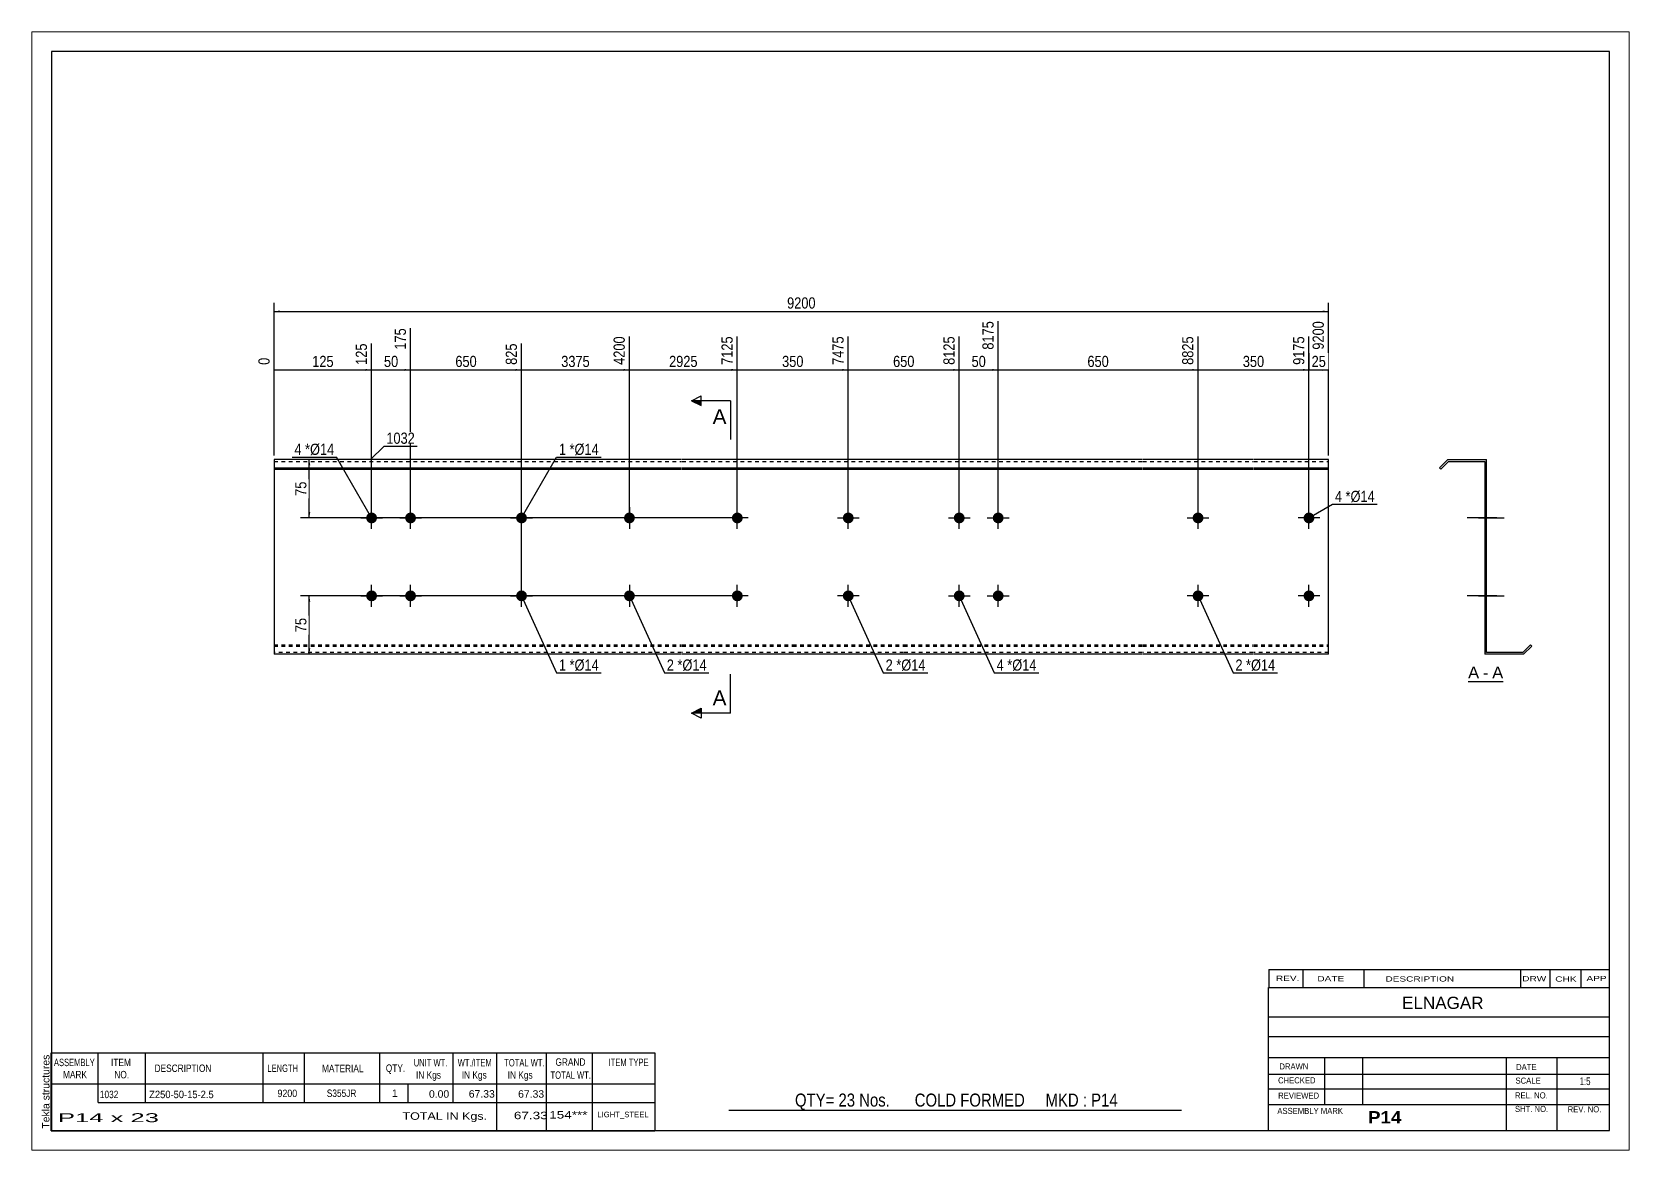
# Paper-space layout 'Layout1' of a CAD drawing. Header units: millimetres. Extents: x 0 to 410, y 0 to 287.
# The model-space entities are those that its viewports show. They can reach past a viewport. Long polylines and large blocks are cut down to what shows.
import ezdxf

# ---------------------------------------------------------------- set-up
doc = ezdxf.new("R2010")
doc.units = ezdxf.units.MM
doc.linetypes.add('DXK_LINE_DOT1', pattern=[1.8814, 0.9407, -0.9407])
doc.layers.add('Viewport layer', color=7, linetype='Continuous', plot=False)
doc.styles.add('Arial', font='ARIAL.TTF', dxfattribs={"height": 0.2})
doc.styles.add('Arial Bold', font='ARIALBD.TTF', dxfattribs={"height": 0.2})
doc.styles.add('Arial Narrow', font='ARIALN.TTF', dxfattribs={"height": 0.2})

# ---------------------------------------------------------------- blocks, each defined once
blk = doc.blocks.new('Unknown-629276270-1647')
at = {"color": 5, "linetype": 'Continuous'}
for p, q in [((342.8, 129.75), (-57.2, 129.75)), ((-57.2, 129.75), (-57.2, -147.25)), ((342.8, -147.25), (342.8, 129.75)), ((-57.2, -147.25), (342.8, -147.25))]:
    blk.add_line(p, q, dxfattribs=at)
at = {"color": 174, "linetype": 'Continuous', "style": 'Arial'}
blk.add_text('Tekla structures', height=1.9102, rotation=90, dxfattribs=at).set_placement((-57.7, -146.75))
blk = doc.blocks.new('Unknown-629276270-12 - 1221')
at = {"color": 7, "linetype": 'Continuous'}
blk.add_line((306.47, -31.95), (315.5, -31.95), dxfattribs=at)
at = {"color": 0, "linetype": 'Continuous'}
blk.add_wipeout([(309.31, -31.2), (309.31, -28), (306.47, -28), (306.47, -31.2)], dxfattribs=at)
blk.add_wipeout([(311.7, -31.2), (311.7, -28), (310.27, -28), (310.27, -31.2)], dxfattribs=at)
at = {"color": 96, "linetype": 'Continuous', "style": 'Arial'}
blk.add_text('A', height=3.06, dxfattribs=at).set_placement((306.47, -31.2))
at = {"color": 0, "linetype": 'Continuous'}
blk.add_wipeout([(315.5, -31.2), (315.5, -28), (312.66, -28), (312.66, -31.2)], dxfattribs=at)
at = {"color": 96, "linetype": 'Continuous', "style": 'Arial'}
for s, p in [('A', (312.66, -31.2)), ('-', (310.27, -31.2))]:
    blk.add_text(s, height=3.06, dxfattribs=at).set_placement(p)
blk = doc.blocks.new('Bolt-629276270-1207 - 1201')
at = {"linetype": 'Continuous'}
for points in [[(117.48, 10, -1), (120.28, 10, -1)], [(264.23, 10, -1), (267.03, 10, -1)]]:
    blk.add_hatch(color=3, dxfattribs=at).paths.add_polyline_path(points)
at = {"color": 3, "linetype": 'Continuous'}
for p, q in [((118.88, 7.2), (118.88, 12.8)), ((265.63, 7.2), (265.63, 12.8)), ((121.68, 10), (116.08, 10)), ((268.43, 10), (262.83, 10))]:
    blk.add_line(p, q, dxfattribs=at)
blk = doc.blocks.new('Bolt-629276270-1215 - 1201')
at = {"linetype": 'Continuous'}
blk.add_hatch(color=3, dxfattribs=at).paths.add_polyline_path([(145.96, -10, -1), (148.76, -10, -1)])
at = {"color": 3, "linetype": 'Continuous'}
for p, q in [((147.36, -12.8), (147.36, -7.2)), ((150.16, -10), (144.56, -10))]:
    blk.add_line(p, q, dxfattribs=at)
blk = doc.blocks.new('Part-629276270-1204 - 1201')
at = {"color": 2, "linetype": 'Continuous'}
for p, q in [((49.19, 25), (0, 25)), ((0, 25), (0, -25)), ((77.68, 25), (49.29, 25)), ((104.58, 25), (77.78, 25)), ((133.07, 25), (104.68, 25)), ((161.56, 25), (133.17, 25)), ((222.85, 25), (161.66, 25)), ((251.34, 25), (222.95, 25)), ((270.63, 25), (251.44, 25)), ((270.63, -25), (270.63, 25)), ((0, 22.88), (49.19, 22.88)), ((0, 22.53), (49.19, 22.53)), ((49.29, 22.88), (77.68, 22.88)), ((49.29, 22.53), (77.68, 22.53)), ((77.78, 22.88), (104.58, 22.88)), ((77.78, 22.53), (104.58, 22.53)), ((104.68, 22.88), (133.07, 22.88)), ((104.68, 22.53), (133.07, 22.53)), ((133.17, 22.88), (161.56, 22.88)), ((133.17, 22.53), (161.56, 22.53)), ((161.66, 22.88), (222.85, 22.88)), ((161.66, 22.53), (222.85, 22.53)), ((222.95, 22.88), (251.34, 22.88)), ((222.95, 22.53), (251.34, 22.53)), ((251.44, 22.88), (270.63, 22.88)), ((251.44, 22.53), (270.63, 22.53)), ((49.19, -25), (0, -25)), ((77.68, -25), (49.29, -25)), ((104.58, -25), (77.78, -25)), ((133.07, -25), (104.68, -25)), ((161.56, -25), (133.17, -25)), ((222.85, -25), (161.66, -25)), ((251.34, -25), (222.95, -25)), ((270.63, -25), (251.44, -25))]:
    blk.add_line(p, q, dxfattribs=at)
at = {"color": 7, "linetype": 'DXK_LINE_DOT1'}
for p, q in [((0, 24.5), (49.19, 24.5)), ((49.29, 24.5), (77.68, 24.5)), ((77.78, 24.5), (104.58, 24.5)), ((104.68, 24.5), (133.07, 24.5)), ((133.17, 24.5), (161.56, 24.5)), ((161.66, 24.5), (222.85, 24.5)), ((222.95, 24.5), (251.34, 24.5)), ((251.44, 24.5), (270.63, 24.5)), ((0, -22.53), (49.19, -22.53)), ((0, -22.88), (49.19, -22.88)), ((49.19, -24.5), (0, -24.5)), ((49.29, -22.53), (77.68, -22.53)), ((49.29, -22.88), (77.68, -22.88)), ((77.68, -24.5), (49.29, -24.5)), ((77.78, -22.53), (104.58, -22.53)), ((77.78, -22.88), (104.58, -22.88)), ((104.58, -24.5), (77.78, -24.5)), ((104.68, -22.53), (133.07, -22.53)), ((104.68, -22.88), (133.07, -22.88)), ((133.07, -24.5), (104.68, -24.5)), ((133.17, -22.53), (161.56, -22.53)), ((133.17, -22.88), (161.56, -22.88)), ((161.56, -24.5), (133.17, -24.5)), ((161.66, -22.53), (222.85, -22.53)), ((161.66, -22.88), (222.85, -22.88)), ((222.85, -24.5), (161.66, -24.5)), ((222.95, -22.53), (251.34, -22.53)), ((222.95, -22.88), (251.34, -22.88)), ((251.34, -24.5), (222.95, -24.5)), ((251.44, -22.53), (270.63, -22.53)), ((251.44, -22.88), (270.63, -22.88)), ((270.63, -24.5), (251.44, -24.5))]:
    blk.add_line(p, q, dxfattribs=at)
blk = doc.blocks.new('Bolt-629276270-1205 - 1201')
at = {"linetype": 'Continuous'}
for points in [[(23.6, 10, -1), (26.4, 10, -1)], [(33.6, 10, -1), (36.4, 10, -1)], [(23.6, -10, -1), (26.4, -10, -1)], [(33.6, -10, -1), (36.4, -10, -1)]]:
    blk.add_hatch(color=3, dxfattribs=at).paths.add_polyline_path(points)
at = {"color": 3, "linetype": 'Continuous'}
for p, q in [((25, 7.2), (25, 12.8)), ((35, 7.2), (35, 12.8)), ((22.2, 10), (27.8, 10)), ((32.2, 10), (37.8, 10)), ((25, -12.8), (25, -7.2)), ((35, -12.8), (35, -7.2)), ((22.2, -10), (27.8, -10)), ((32.2, -10), (37.8, -10))]:
    blk.add_line(p, q, dxfattribs=at)
blk = doc.blocks.new('Bolt-629276270-1206 - 1201')
at = {"linetype": 'Continuous'}
blk.add_hatch(color=3, dxfattribs=at).paths.add_polyline_path([(62.09, 10, -1), (64.89, 10, -1)])
at = {"color": 3, "linetype": 'Continuous'}
for p, q in [((63.49, 7.2), (63.49, 12.8)), ((60.69, 10), (66.29, 10))]:
    blk.add_line(p, q, dxfattribs=at)
blk = doc.blocks.new('Bolt-629276270-1208 - 1201')
at = {"linetype": 'Continuous'}
for points in [[(117.48, -10, -1), (120.28, -10, -1)], [(264.23, -10, -1), (267.03, -10, -1)]]:
    blk.add_hatch(color=3, dxfattribs=at).paths.add_polyline_path(points)
at = {"color": 3, "linetype": 'Continuous'}
for p, q in [((118.88, -12.8), (118.88, -7.2)), ((265.63, -12.8), (265.63, -7.2)), ((121.68, -10), (116.08, -10)), ((268.43, -10), (262.83, -10))]:
    blk.add_line(p, q, dxfattribs=at)
blk = doc.blocks.new('Bolt-629276270-1209 - 1201')
at = {"linetype": 'Continuous'}
for points in [[(92.58, 10, -1), (89.78, 10, -1)], [(92.58, -10, -1), (89.78, -10, -1)]]:
    blk.add_hatch(color=3, dxfattribs=at).paths.add_polyline_path(points)
at = {"color": 3, "linetype": 'Continuous'}
for p, q in [((91.18, 12.8), (91.18, 7.2)), ((93.98, 10), (88.38, 10)), ((91.18, -7.2), (91.18, -12.8)), ((93.98, -10), (88.38, -10))]:
    blk.add_line(p, q, dxfattribs=at)
blk = doc.blocks.new('Bolt-629276270-1210 - 1201')
at = {"linetype": 'Continuous'}
blk.add_hatch(color=3, dxfattribs=at).paths.add_polyline_path([(62.09, -10, -1), (64.89, -10, -1)])
at = {"color": 3, "linetype": 'Continuous'}
for p, q in [((63.49, -12.8), (63.49, -7.2)), ((60.69, -10), (66.29, -10))]:
    blk.add_line(p, q, dxfattribs=at)
blk = doc.blocks.new('Bolt-629276270-1211 - 1201')
at = {"linetype": 'Continuous'}
for points in [[(174.45, 10, -1), (177.25, 10, -1)], [(184.45, 10, -1), (187.25, 10, -1)], [(174.45, -10, -1), (177.25, -10, -1)], [(184.45, -10, -1), (187.25, -10, -1)]]:
    blk.add_hatch(color=3, dxfattribs=at).paths.add_polyline_path(points)
at = {"color": 3, "linetype": 'Continuous'}
for p, q in [((175.85, 7.2), (175.85, 12.8)), ((185.85, 7.2), (185.85, 12.8)), ((173.05, 10), (178.65, 10)), ((183.05, 10), (188.65, 10)), ((175.85, -12.8), (175.85, -7.2)), ((185.85, -12.8), (185.85, -7.2)), ((173.05, -10), (178.65, -10)), ((183.05, -10), (188.65, -10))]:
    blk.add_line(p, q, dxfattribs=at)
blk = doc.blocks.new('Bolt-629276270-1212 - 1201')
at = {"linetype": 'Continuous'}
blk.add_hatch(color=3, dxfattribs=at).paths.add_polyline_path([(145.96, 10, -1), (148.76, 10, -1)])
at = {"color": 3, "linetype": 'Continuous'}
for p, q in [((147.36, 7.2), (147.36, 12.8)), ((144.56, 10), (150.16, 10))]:
    blk.add_line(p, q, dxfattribs=at)
blk = doc.blocks.new('Bolt-629276270-1213 - 1201')
at = {"linetype": 'Continuous'}
blk.add_hatch(color=3, dxfattribs=at).paths.add_polyline_path([(235.75, 10, -1), (238.55, 10, -1)])
at = {"color": 3, "linetype": 'Continuous'}
for p, q in [((237.15, 7.2), (237.15, 12.8)), ((234.35, 10), (239.95, 10))]:
    blk.add_line(p, q, dxfattribs=at)
blk = doc.blocks.new('Bolt-629276270-1214 - 1201')
at = {"linetype": 'Continuous'}
blk.add_hatch(color=3, dxfattribs=at).paths.add_polyline_path([(235.75, -10, -1), (238.55, -10, -1)])
at = {"color": 3, "linetype": 'Continuous'}
for p, q in [((237.15, -12.8), (237.15, -7.2)), ((239.95, -10), (234.35, -10))]:
    blk.add_line(p, q, dxfattribs=at)
blk = doc.blocks.new('Bolt-629276270-1224 - 1221')
at = {"linetype": 'Continuous'}
blk.add_hatch(color=3, dxfattribs=at).paths.add_polyline_path([(310.74, 11.4), (310.74, 8.6), (311.24, 8.6), (311.24, 11.4)])
at = {"color": 3, "linetype": 'Continuous'}
for p, q in [((313.14, 10), (306.54, 10)), ((311.24, 11.4), (310.74, 11.4)), ((311.24, 8.6), (310.74, 8.6))]:
    blk.add_line(p, q, dxfattribs=at)
blk = doc.blocks.new('Part-629276270-1222 - 1221')
at = {"color": 2, "linetype": 'Continuous'}
for p, q in [((301.24, 25), (299.11, 22.88)), ((301.24, 25), (311.24, 25)), ((311.24, -24.5), (311.24, 25)), ((299.11, 22.88), (299.47, 22.53)), ((301.44, 24.5), (299.47, 22.53)), ((301.44, 24.5), (310.74, 24.5)), ((310.74, 24.5), (310.74, -25)), ((320.53, -24.5), (311.24, -24.5)), ((320.53, -24.5), (322.5, -22.53)), ((320.74, -25), (322.86, -22.88)), ((322.86, -22.88), (322.5, -22.53)), ((320.74, -25), (310.74, -25))]:
    blk.add_line(p, q, dxfattribs=at)
blk = doc.blocks.new('Bolt-629276270-1223 - 1221')
at = {"linetype": 'Continuous'}
for points in [[(310.74, 11.4), (310.74, 8.6), (311.24, 8.6), (311.24, 11.4)], [(310.74, 11.4), (310.74, 8.6), (311.24, 8.6), (311.24, 11.4)], [(310.74, -8.6), (310.74, -11.4), (311.24, -11.4), (311.24, -8.6)], [(310.74, -8.6), (310.74, -11.4), (311.24, -11.4), (311.24, -8.6)]]:
    blk.add_hatch(color=3, dxfattribs=at).paths.add_polyline_path(points)
at = {"color": 3, "linetype": 'Continuous'}
for p, q in [((313.84, 10), (306.24, 10)), ((313.84, 10), (306.24, 10)), ((311.24, 11.4), (310.74, 11.4)), ((311.24, 11.4), (310.74, 11.4)), ((311.24, 8.6), (310.74, 8.6)), ((311.24, 8.6), (310.74, 8.6)), ((313.84, -10), (306.24, -10)), ((313.84, -10), (306.24, -10)), ((311.24, -8.6), (310.74, -8.6)), ((311.24, -8.6), (310.74, -8.6)), ((311.24, -11.4), (310.74, -11.4)), ((311.24, -11.4), (310.74, -11.4))]:
    blk.add_line(p, q, dxfattribs=at)
blk = doc.blocks.new('Bolt-629276270-1225 - 1221')
at = {"linetype": 'Continuous'}
blk.add_hatch(color=3, dxfattribs=at).paths.add_polyline_path([(310.74, 11.4), (310.74, 8.6), (311.24, 8.6), (311.24, 11.4)])
blk.add_hatch(color=3, dxfattribs=at).paths.add_polyline_path([(310.74, 11.4), (310.74, 8.6), (311.24, 8.6), (311.24, 11.4)])
at = {"color": 3, "linetype": 'Continuous'}
for p, q in [((309.14, 10), (315.74, 10)), ((309.14, 10), (315.74, 10)), ((310.74, 11.4), (311.24, 11.4)), ((310.74, 11.4), (311.24, 11.4)), ((310.74, 8.6), (311.24, 8.6)), ((310.74, 8.6), (311.24, 8.6))]:
    blk.add_line(p, q, dxfattribs=at)
blk = doc.blocks.new('Bolt-629276270-1226 - 1221')
at = {"linetype": 'Continuous'}
blk.add_hatch(color=3, dxfattribs=at).paths.add_polyline_path([(310.74, -8.6), (310.74, -11.4), (311.24, -11.4), (311.24, -8.6)])
blk.add_hatch(color=3, dxfattribs=at).paths.add_polyline_path([(310.74, -8.6), (310.74, -11.4), (311.24, -11.4), (311.24, -8.6)])
at = {"color": 3, "linetype": 'Continuous'}
for p, q in [((309.14, -10), (315.74, -10)), ((309.14, -10), (315.74, -10)), ((310.74, -8.6), (311.24, -8.6)), ((310.74, -8.6), (311.24, -8.6)), ((310.74, -11.4), (311.24, -11.4)), ((310.74, -11.4), (311.24, -11.4))]:
    blk.add_line(p, q, dxfattribs=at)
blk = doc.blocks.new('Bolt-629276270-1227 - 1221')
at = {"linetype": 'Continuous'}
for points in [[(311.24, 8.6), (311.24, 11.4), (310.74, 11.4), (310.74, 8.6)], [(311.24, -11.4), (311.24, -8.6), (310.74, -8.6), (310.74, -11.4)]]:
    blk.add_hatch(color=3, dxfattribs=at).paths.add_polyline_path(points)
at = {"color": 3, "linetype": 'Continuous'}
for p, q in [((311.24, 10), (306.74, 10)), ((311.24, 11.4), (310.74, 11.4)), ((311.24, 8.6), (310.74, 8.6)), ((311.24, -10), (306.74, -10)), ((311.24, -8.6), (310.74, -8.6)), ((311.24, -11.4), (310.74, -11.4))]:
    blk.add_line(p, q, dxfattribs=at)
blk = doc.blocks.new('Bolt-629276270-1228 - 1221')
at = {"linetype": 'Continuous'}
blk.add_hatch(color=3, dxfattribs=at).paths.add_polyline_path([(310.74, -8.6), (310.74, -11.4), (311.24, -11.4), (311.24, -8.6)])
at = {"color": 3, "linetype": 'Continuous'}
for p, q in [((312.84, -10), (306.24, -10)), ((311.24, -8.6), (310.74, -8.6)), ((311.24, -11.4), (310.74, -11.4))]:
    blk.add_line(p, q, dxfattribs=at)
blk = doc.blocks.new('Bolt-629276270-1229 - 1221')
at = {"linetype": 'Continuous'}
for points in [[(310.74, 11.4), (310.74, 8.6), (311.24, 8.6), (311.24, 11.4)], [(310.74, 11.4), (310.74, 8.6), (311.24, 8.6), (311.24, 11.4)], [(310.74, -8.6), (310.74, -11.4), (311.24, -11.4), (311.24, -8.6)], [(310.74, -8.6), (310.74, -11.4), (311.24, -11.4), (311.24, -8.6)]]:
    blk.add_hatch(color=3, dxfattribs=at).paths.add_polyline_path(points)
at = {"color": 3, "linetype": 'Continuous'}
for p, q in [((313.84, 10), (306.24, 10)), ((313.84, 10), (306.24, 10)), ((311.24, 11.4), (310.74, 11.4)), ((311.24, 11.4), (310.74, 11.4)), ((311.24, 8.6), (310.74, 8.6)), ((311.24, 8.6), (310.74, 8.6)), ((313.84, -10), (306.24, -10)), ((313.84, -10), (306.24, -10)), ((311.24, -8.6), (310.74, -8.6)), ((311.24, -8.6), (310.74, -8.6)), ((311.24, -11.4), (310.74, -11.4)), ((311.24, -11.4), (310.74, -11.4))]:
    blk.add_line(p, q, dxfattribs=at)
blk = doc.blocks.new('Bolt-629276270-1230 - 1221')
at = {"linetype": 'Continuous'}
blk.add_hatch(color=3, dxfattribs=at).paths.add_polyline_path([(310.74, 11.4), (310.74, 8.6), (311.24, 8.6), (311.24, 11.4)])
at = {"color": 3, "linetype": 'Continuous'}
for p, q in [((313.14, 10), (306.54, 10)), ((311.24, 11.4), (310.74, 11.4)), ((311.24, 8.6), (310.74, 8.6))]:
    blk.add_line(p, q, dxfattribs=at)
blk = doc.blocks.new('Bolt-629276270-1231 - 1221')
at = {"linetype": 'Continuous'}
blk.add_hatch(color=3, dxfattribs=at).paths.add_polyline_path([(310.74, 11.4), (310.74, 8.6), (311.24, 8.6), (311.24, 11.4)])
at = {"color": 3, "linetype": 'Continuous'}
for p, q in [((313.14, 10), (306.54, 10)), ((311.24, 11.4), (310.74, 11.4)), ((311.24, 8.6), (310.74, 8.6))]:
    blk.add_line(p, q, dxfattribs=at)
blk = doc.blocks.new('Bolt-629276270-1232 - 1221')
at = {"linetype": 'Continuous'}
blk.add_hatch(color=3, dxfattribs=at).paths.add_polyline_path([(310.74, -8.6), (310.74, -11.4), (311.24, -11.4), (311.24, -8.6)])
at = {"color": 3, "linetype": 'Continuous'}
for p, q in [((309.14, -10), (315.74, -10)), ((310.74, -8.6), (311.24, -8.6)), ((310.74, -11.4), (311.24, -11.4))]:
    blk.add_line(p, q, dxfattribs=at)
blk = doc.blocks.new('Bolt-629276270-1233 - 1221')
at = {"linetype": 'Continuous'}
blk.add_hatch(color=3, dxfattribs=at).paths.add_polyline_path([(310.74, -8.6), (310.74, -11.4), (311.24, -11.4), (311.24, -8.6)])
at = {"color": 3, "linetype": 'Continuous'}
for p, q in [((309.14, -10), (315.74, -10)), ((310.74, -8.6), (311.24, -8.6)), ((310.74, -11.4), (311.24, -11.4))]:
    blk.add_line(p, q, dxfattribs=at)
blk = doc.blocks.new('StraightDimension-629276270-1320 - 1201')
at = {"linetype": 'Continuous'}
for points in [[(1.5, 62.75), (0, 63), (1.5, 63.25)], [(269.13, 63.25), (270.63, 63), (269.13, 62.75)]]:
    blk.add_hatch(color=7, dxfattribs=at).paths.add_polyline_path(points)
at = {"color": 7, "linetype": 'Continuous'}
for p, q in [((0, 26), (0, 65.25)), ((0, 63), (270.63, 63)), ((270.63, 26), (270.63, 65.25))]:
    blk.add_line(p, q, dxfattribs=at)
at = {"color": 0}
blk.add_wipeout([(139.57, 63.15), (139.57, 67.35), (131.06, 67.35), (131.06, 63.15)], dxfattribs=at)
at = {"color": 3, "style": 'Arial Narrow'}
blk.add_text('9200', height=2.863, dxfattribs=at).set_placement((131.66, 63.75))
blk = doc.blocks.new('StraightDimension-629276270-1249 - 1201')
at = {"linetype": 'Continuous'}
blk.add_hatch(color=7, dxfattribs=at).paths.add_polyline_path([(269.13, 48.25), (270.63, 48), (269.13, 47.75)])
at = {"color": 7, "linetype": 'Continuous'}
for p, q in [((270.63, 26), (270.63, 60.51)), ((265.63, 11), (265.63, 56.61)), ((265.63, 48), (270.63, 48))]:
    blk.add_line(p, q, dxfattribs=at)
at = {"color": 0}
blk.add_wipeout([(270.56, 48.15), (270.56, 52.35), (265.71, 52.35), (265.71, 48.15)], dxfattribs=at)
at = {"color": 0, "linetype": 'Continuous'}
blk.add_wipeout([(270.03, 61.11), (265.83, 61.11), (265.83, 52.6), (270.03, 52.6)], dxfattribs=at)
at = {"color": 3, "linetype": 'Continuous', "style": 'Arial Narrow'}
blk.add_text('9200', height=2.863, rotation=90.0002, dxfattribs=at).set_placement((269.43, 53.2))
at = {"color": 3, "style": 'Arial Narrow'}
blk.add_text('25', height=2.863, dxfattribs=at).set_placement((266.31, 48.75))
blk = doc.blocks.new('StraightDimension-629276270-1250 - 1201')
at = {"linetype": 'Continuous'}
blk.add_hatch(color=7, dxfattribs=at).paths.add_polyline_path([(264.13, 48.25), (265.63, 48), (264.13, 47.75)])
at = {"color": 7, "linetype": 'Continuous'}
for p, q in [((237.15, 11), (237.15, 56.61)), ((265.63, 11), (265.63, 56.61)), ((237.15, 48), (265.63, 48))]:
    blk.add_line(p, q, dxfattribs=at)
at = {"color": 0, "linetype": 'Continuous'}
blk.add_wipeout([(265.03, 57.21), (260.83, 57.21), (260.83, 48.7), (265.03, 48.7)], dxfattribs=at)
at = {"color": 0}
blk.add_wipeout([(254.73, 48.15), (254.73, 52.35), (248.05, 52.35), (248.05, 48.15)], dxfattribs=at)
at = {"color": 3, "linetype": 'Continuous', "style": 'Arial Narrow'}
blk.add_text('9175', height=2.863, rotation=90.0002, dxfattribs=at).set_placement((264.43, 49.3))
at = {"color": 3, "style": 'Arial Narrow'}
blk.add_text('350', height=2.863, dxfattribs=at).set_placement((248.65, 48.75))
blk = doc.blocks.new('StraightDimension-629276270-1251 - 1201')
at = {"linetype": 'Continuous'}
blk.add_hatch(color=7, dxfattribs=at).paths.add_polyline_path([(235.65, 48.25), (237.15, 48), (235.65, 47.75)])
at = {"color": 7, "linetype": 'Continuous'}
for p, q in [((185.85, 11), (185.85, 60.51)), ((237.15, 11), (237.15, 56.61)), ((185.85, 48), (237.15, 48))]:
    blk.add_line(p, q, dxfattribs=at)
at = {"color": 0, "linetype": 'Continuous'}
blk.add_wipeout([(236.55, 57.21), (232.35, 57.21), (232.35, 48.7), (236.55, 48.7)], dxfattribs=at)
at = {"color": 0}
blk.add_wipeout([(214.84, 48.15), (214.84, 52.35), (208.16, 52.35), (208.16, 48.15)], dxfattribs=at)
at = {"color": 3, "linetype": 'Continuous', "style": 'Arial Narrow'}
blk.add_text('8825', height=2.863, rotation=90.0002, dxfattribs=at).set_placement((235.95, 49.3))
at = {"color": 3, "style": 'Arial Narrow'}
blk.add_text('650', height=2.863, dxfattribs=at).set_placement((208.76, 48.75))
blk = doc.blocks.new('StraightDimension-629276270-1252 - 1201')
at = {"linetype": 'Continuous'}
blk.add_hatch(color=7, dxfattribs=at).paths.add_polyline_path([(184.35, 48.25), (185.85, 48), (184.35, 47.75)])
at = {"color": 7, "linetype": 'Continuous'}
for p, q in [((185.85, 11), (185.85, 60.51)), ((175.85, 11), (175.85, 56.61)), ((175.85, 48), (185.85, 48))]:
    blk.add_line(p, q, dxfattribs=at)
at = {"color": 0}
blk.add_wipeout([(183.28, 48.15), (183.28, 52.35), (178.42, 52.35), (178.42, 48.15)], dxfattribs=at)
at = {"color": 0, "linetype": 'Continuous'}
blk.add_wipeout([(185.25, 61.11), (181.05, 61.11), (181.05, 52.6), (185.25, 52.6)], dxfattribs=at)
at = {"color": 3, "linetype": 'Continuous', "style": 'Arial Narrow'}
blk.add_text('8175', height=2.863, rotation=90.0002, dxfattribs=at).set_placement((184.65, 53.2))
at = {"color": 3, "style": 'Arial Narrow'}
blk.add_text('50', height=2.863, dxfattribs=at).set_placement((179.02, 48.75))
blk = doc.blocks.new('StraightDimension-629276270-1253 - 1201')
at = {"linetype": 'Continuous'}
blk.add_hatch(color=7, dxfattribs=at).paths.add_polyline_path([(174.35, 48.25), (175.85, 48), (174.35, 47.75)])
at = {"color": 7, "linetype": 'Continuous'}
for p, q in [((147.36, 11), (147.36, 56.61)), ((175.85, 11), (175.85, 56.61)), ((147.36, 48), (175.85, 48))]:
    blk.add_line(p, q, dxfattribs=at)
at = {"color": 0, "linetype": 'Continuous'}
blk.add_wipeout([(175.25, 57.21), (171.05, 57.21), (171.05, 48.7), (175.25, 48.7)], dxfattribs=at)
at = {"color": 0}
blk.add_wipeout([(164.95, 48.15), (164.95, 52.35), (158.27, 52.35), (158.27, 48.15)], dxfattribs=at)
at = {"color": 3, "linetype": 'Continuous', "style": 'Arial Narrow'}
blk.add_text('8125', height=2.863, rotation=90.0002, dxfattribs=at).set_placement((174.65, 49.3))
at = {"color": 3, "style": 'Arial Narrow'}
blk.add_text('650', height=2.863, dxfattribs=at).set_placement((158.87, 48.75))
blk = doc.blocks.new('StraightDimension-629276270-1254 - 1201')
at = {"linetype": 'Continuous'}
blk.add_hatch(color=7, dxfattribs=at).paths.add_polyline_path([(145.86, 48.25), (147.36, 48), (145.86, 47.75)])
at = {"color": 7, "linetype": 'Continuous'}
for p, q in [((118.88, 11), (118.88, 56.61)), ((147.36, 11), (147.36, 56.61)), ((118.88, 48), (147.36, 48))]:
    blk.add_line(p, q, dxfattribs=at)
at = {"color": 0, "linetype": 'Continuous'}
blk.add_wipeout([(146.76, 57.21), (142.56, 57.21), (142.56, 48.7), (146.76, 48.7)], dxfattribs=at)
at = {"color": 0}
blk.add_wipeout([(136.46, 48.15), (136.46, 52.35), (129.78, 52.35), (129.78, 48.15)], dxfattribs=at)
at = {"color": 3, "linetype": 'Continuous', "style": 'Arial Narrow'}
blk.add_text('7475', height=2.863, rotation=90.0002, dxfattribs=at).set_placement((146.16, 49.3))
at = {"color": 3, "style": 'Arial Narrow'}
blk.add_text('350', height=2.863, dxfattribs=at).set_placement((130.38, 48.75))
blk = doc.blocks.new('StraightDimension-629276270-1304 - 1201')
at = {"linetype": 'Continuous'}
for points in [[(8.75, 23.5), (9, 25), (9.25, 23.5)], [(9.25, 11.5), (9, 10), (8.75, 11.5)]]:
    blk.add_hatch(color=7, dxfattribs=at).paths.add_polyline_path(points)
at = {"color": 7, "linetype": 'Continuous'}
for p, q in [((24, 25), (6.75, 25)), ((9, 10), (9, 25)), ((117.88, 10), (6.75, 10))]:
    blk.add_line(p, q, dxfattribs=at)
at = {"color": 0}
blk.add_wipeout([(8.85, 19.93), (4.65, 19.93), (4.65, 15.07), (8.85, 15.07)], dxfattribs=at)
at = {"color": 3, "style": 'Arial Narrow'}
blk.add_text('75', height=2.863, rotation=90.0002, dxfattribs=at).set_placement((8.25, 15.67))
blk = doc.blocks.new('StraightDimension-629276270-1255 - 1201')
at = {"linetype": 'Continuous'}
blk.add_hatch(color=7, dxfattribs=at).paths.add_polyline_path([(117.38, 48.25), (118.88, 48), (117.38, 47.75)])
at = {"color": 7, "linetype": 'Continuous'}
for p, q in [((91.18, 11), (91.18, 56.61)), ((118.88, 11), (118.88, 56.61)), ((91.18, 48), (118.88, 48))]:
    blk.add_line(p, q, dxfattribs=at)
at = {"color": 0, "linetype": 'Continuous'}
blk.add_wipeout([(118.28, 57.21), (114.08, 57.21), (114.08, 48.7), (118.28, 48.7)], dxfattribs=at)
at = {"color": 0}
blk.add_wipeout([(109.29, 48.15), (109.29, 52.35), (100.77, 52.35), (100.77, 48.15)], dxfattribs=at)
at = {"color": 3, "linetype": 'Continuous', "style": 'Arial Narrow'}
blk.add_text('7125', height=2.863, rotation=90.0002, dxfattribs=at).set_placement((117.68, 49.3))
at = {"color": 3, "style": 'Arial Narrow'}
blk.add_text('2925', height=2.863, dxfattribs=at).set_placement((101.37, 48.75))
blk = doc.blocks.new('StraightDimension-629276270-1256 - 1201')
at = {"linetype": 'Continuous'}
blk.add_hatch(color=7, dxfattribs=at).paths.add_polyline_path([(89.68, 48.25), (91.18, 48), (89.68, 47.75)])
at = {"color": 7, "linetype": 'Continuous'}
for p, q in [((63.49, -9), (63.49, 54.78)), ((91.18, 11), (91.18, 56.61)), ((63.49, 48), (91.18, 48))]:
    blk.add_line(p, q, dxfattribs=at)
at = {"color": 0, "linetype": 'Continuous'}
blk.add_wipeout([(90.58, 57.21), (86.38, 57.21), (86.38, 48.7), (90.58, 48.7)], dxfattribs=at)
at = {"color": 0}
blk.add_wipeout([(81.59, 48.15), (81.59, 52.35), (73.08, 52.35), (73.08, 48.15)], dxfattribs=at)
at = {"color": 3, "linetype": 'Continuous', "style": 'Arial Narrow'}
blk.add_text('4200', height=2.863, rotation=90.0002, dxfattribs=at).set_placement((89.98, 49.3))
at = {"color": 3, "style": 'Arial Narrow'}
blk.add_text('3375', height=2.863, dxfattribs=at).set_placement((73.68, 48.75))
blk = doc.blocks.new('StraightDimension-629276270-1257 - 1201')
at = {"linetype": 'Continuous'}
blk.add_hatch(color=7, dxfattribs=at).paths.add_polyline_path([(61.99, 48.25), (63.49, 48), (61.99, 47.75)])
at = {"color": 7, "linetype": 'Continuous'}
for p, q in [((35, 11), (35, 58.68)), ((63.49, -9), (63.49, 54.78)), ((35, 48), (63.49, 48))]:
    blk.add_line(p, q, dxfattribs=at)
at = {"color": 0, "linetype": 'Continuous'}
blk.add_wipeout([(62.89, 55.38), (58.69, 55.38), (58.69, 48.7), (62.89, 48.7)], dxfattribs=at)
at = {"color": 0}
blk.add_wipeout([(52.59, 48.15), (52.59, 52.35), (45.9, 52.35), (45.9, 48.15)], dxfattribs=at)
at = {"color": 3, "linetype": 'Continuous', "style": 'Arial Narrow'}
blk.add_text('825', height=2.863, rotation=90.0002, dxfattribs=at).set_placement((62.29, 49.3))
at = {"color": 3, "style": 'Arial Narrow'}
blk.add_text('650', height=2.863, dxfattribs=at).set_placement((46.5, 48.75))
blk = doc.blocks.new('StraightDimension-629276270-1258 - 1201')
at = {"linetype": 'Continuous'}
blk.add_hatch(color=7, dxfattribs=at).paths.add_polyline_path([(33.5, 48.25), (35, 48), (33.5, 47.75)])
at = {"color": 7, "linetype": 'Continuous'}
for p, q in [((35, 11), (35, 58.68)), ((25, 11), (25, 54.78)), ((25, 48), (35, 48))]:
    blk.add_line(p, q, dxfattribs=at)
at = {"color": 0}
blk.add_wipeout([(32.43, 48.15), (32.43, 52.35), (27.57, 52.35), (27.57, 48.15)], dxfattribs=at)
at = {"color": 0, "linetype": 'Continuous'}
blk.add_wipeout([(34.4, 59.28), (30.2, 59.28), (30.2, 52.6), (34.4, 52.6)], dxfattribs=at)
at = {"color": 3, "linetype": 'Continuous', "style": 'Arial Narrow'}
blk.add_text('175', height=2.863, rotation=90.0002, dxfattribs=at).set_placement((33.8, 53.2))
at = {"color": 3, "style": 'Arial Narrow'}
blk.add_text('50', height=2.863, dxfattribs=at).set_placement((28.17, 48.75))
blk = doc.blocks.new('StraightDimension-629276270-1259 - 1201')
at = {"linetype": 'Continuous'}
blk.add_hatch(color=7, dxfattribs=at).paths.add_polyline_path([(23.5, 48.25), (25, 48), (23.5, 47.75)])
at = {"color": 7, "linetype": 'Continuous'}
for p, q in [((25, 11), (25, 54.78)), ((0, 26), (0, 51.13)), ((0, 48), (25, 48))]:
    blk.add_line(p, q, dxfattribs=at)
at = {"color": 0, "linetype": 'Continuous'}
for points in [[(24.4, 55.38), (20.2, 55.38), (20.2, 48.7), (24.4, 48.7)], [(-0.6, 51.73), (-4.8, 51.73), (-4.8, 48.7), (-0.6, 48.7)]]:
    blk.add_wipeout(points, dxfattribs=at)
at = {"color": 0}
blk.add_wipeout([(15.84, 48.15), (15.84, 52.35), (9.16, 52.35), (9.16, 48.15)], dxfattribs=at)
at = {"color": 3, "linetype": 'Continuous', "style": 'Arial Narrow'}
for s, height, p in [('125', 2.863, (23.8, 49.3)), ('0', 2.86, (-1.2, 49.3))]:
    blk.add_text(s, height=height, rotation=90.0002, dxfattribs=at).set_placement(p)
at = {"color": 3, "style": 'Arial Narrow'}
blk.add_text('125', height=2.863, dxfattribs=at).set_placement((9.76, 48.75))
blk = doc.blocks.new('StraightDimension-629276270-1312 - 1201')
at = {"linetype": 'Continuous'}
for points in [[(8.75, -11.5), (9, -10), (9.25, -11.5)], [(9.25, -23.5), (9, -25), (8.75, -23.5)]]:
    blk.add_hatch(color=7, dxfattribs=at).paths.add_polyline_path(points)
at = {"color": 7, "linetype": 'Continuous'}
for p, q in [((117.88, -10), (6.75, -10)), ((9, -25), (9, -10)), ((24, -25), (6.75, -25))]:
    blk.add_line(p, q, dxfattribs=at)
at = {"color": 0}
blk.add_wipeout([(8.85, -15.07), (4.65, -15.07), (4.65, -19.93), (8.85, -19.93)], dxfattribs=at)
at = {"color": 3, "style": 'Arial Narrow'}
blk.add_text('75', height=2.863, rotation=90.0002, dxfattribs=at).set_placement((8.25, -19.33))
blk = doc.blocks.new('CBS_BOM-629276270-1682')
at = {"color": 7, "linetype": 'Continuous'}
for p, q in [((-57.23, -135.28), (-57.23, -127.28)), ((-57.23, -127.28), (97.69, -127.28)), ((-45.23, -135.28), (-45.23, -127.28)), ((-33.04, -135.28), (-33.04, -127.28)), ((-2.88, -135.28), (-2.88, -127.28)), ((7.8, -135.28), (7.8, -127.28)), ((27.12, -135.28), (27.12, -127.28)), ((45.92, -135.28), (45.92, -127.28)), ((57.13, -135.28), (57.13, -127.28)), ((69.92, -135.28), (69.92, -127.28)), ((81.67, -135.28), (81.67, -127.28)), ((97.69, -127.29), (97.69, -135.27)), ((-57.23, -135.28), (97.69, -135.28)), ((-57.23, -140.08), (-57.23, -135.28)), ((-45.23, -140.08), (-45.23, -135.28)), ((-33.04, -140.08), (-33.04, -135.28)), ((-2.88, -140.08), (-2.88, -135.28)), ((7.8, -140.08), (7.8, -135.28)), ((27.12, -140.08), (27.12, -135.28)), ((34.38, -140.08), (34.38, -135.28)), ((45.92, -140.08), (45.92, -135.28)), ((57.13, -140.08), (57.13, -135.28)), ((69.92, -140.08), (69.92, -135.28)), ((81.69, -140.08), (81.69, -135.28)), ((97.69, -135.28), (97.69, -140.08)), ((-57.23, -147.28), (-57.23, -140.1)), ((-45.23, -140.08), (97.69, -140.08)), ((57.13, -147.28), (57.13, -140.1)), ((69.92, -147.28), (69.92, -140.1)), ((81.73, -147.28), (81.73, -140.1)), ((97.69, -140.08), (97.69, -147.28)), ((-57.23, -147.28), (97.69, -147.28))]:
    blk.add_line(p, q, dxfattribs=at)
at = {"color": 3, "linetype": 'Continuous', "style": 'Arial'}
for s, height, width, p in [('ASSEMBLY', 1.91, 0.7, (-56.55, -130.71)), ('ITEM', 1.91, 0.8, (-41.9, -130.71)), ('DESCRIPTION', 1.9102, 0.8, (-30.72, -132.21)), ('LENGTH', 1.91, 0.7, (-1.77, -132.21)), ('MATERIAL', 1.91, 0.8, (12.25, -132.26)), ('QTY.', 1.91, 0.8, (28.64, -132.18)), ('UNIT WT.', 1.91, 0.7, (35.81, -130.78)), ('WT./ITEM', 1.91, 0.7, (47.1, -130.78)), ('TOTAL WT.', 1.91, 0.7, (59.04, -130.78)), ('GRAND', 1.91, 0.8, (72.19, -130.62)), ('ITEM TYPE', 1.91, 0.7, (85.83, -130.7)), ('MARK', 1.91, 0.8, (-54.23, -133.84)), ('NO.', 1.91, 0.8, (-41.05, -133.84)), ('IN Kgs', 1.91, 0.8, (36.39, -133.92)), ('IN Kgs', 1.91, 0.8, (48.14, -133.92)), ('IN Kgs', 1.91, 0.8, (59.93, -133.92)), ('TOTAL WT.', 1.91, 0.7, (70.93, -133.96))]:
    blk.add_text(s, height=height, dxfattribs=dict(at, width=width)).set_placement(p)
at = {"color": 7, "linetype": 'Continuous', "style": 'Arial'}
for s, height, width, p in [('1032', 1.91, 0.8, (-44.77, -138.93)), ('Z250-50-15-2.5', 1.9102, 0.9, (-32.1, -138.93)), ('9200', 1.91, 0.85, (0.84, -138.65)), ('S355JR', 1.91, 0.8, (13.49, -138.62))]:
    blk.add_text(s, height=height, dxfattribs=dict(at, width=width)).set_placement(p)
for s, p in [('1', (30.21, -138.62)), ('0.00', (39.72, -138.81)), ('67.33', (49.94, -138.78)), ('67.33', (62.61, -138.81))]:
    blk.add_text(s, height=1.91, dxfattribs=at).set_placement(p)
at = {"color": 6, "linetype": 'Continuous', "style": 'Arial'}
for s, height, width, p in [('P14 x 23', 2.292, 2.05, (-55.51, -145.09)), ('TOTAL IN Kgs.', 1.9102, 1.2, (32.93, -144.48)), ('67.33', 1.91, 1.3, (61.52, -144.33)), ('154***', 1.91, 1.3, (70.59, -144.17))]:
    blk.add_text(s, height=height, dxfattribs=dict(at, width=width)).set_placement(p)
blk.add_text('LIGHT_STEEL', height=1.4135, dxfattribs=at).set_placement((82.94, -143.83))
blk = doc.blocks.new('CBS_CALLOFF-629276270-1683')
at = {"color": 7, "linetype": 'Continuous'}
blk.add_line((116.68, -141.98), (232.91, -142), dxfattribs=at)
at = {"color": 3, "linetype": 'Continuous', "style": 'Arial Narrow'}
blk.add_text('QTY= 23 Nos.      COLD FORMED     MKD : P14', height=3.3405, dxfattribs=at).set_placement((133.68, -141.09))
blk = doc.blocks.new('CBS_NAME_BLOG-629276270-1684')
at = {"color": 7, "linetype": 'Continuous'}
for p, q in [((255.21, -110.5), (342.73, -110.5)), ((255.21, -147.21), (255.21, -110.5)), ((255.21, -118.04), (342.73, -118.04)), ((255.28, -123.09), (342.8, -123.09)), ((255.21, -128.46), (342.73, -128.46)), ((269.73, -140.57), (269.73, -128.47)), ((279.42, -140.54), (279.42, -128.47)), ((316.33, -147.21), (316.33, -128.48)), ((329.38, -147.21), (329.38, -128.47)), ((255.22, -132.76), (342.8, -132.74)), ((255.21, -136.51), (342.73, -136.51)), ((255.21, -140.55), (342.73, -140.55)), ((255.21, -147.25), (342.8, -147.25))]:
    blk.add_line(p, q, dxfattribs=at)
at = {"color": 3, "linetype": 'Continuous', "style": 'Arial'}
blk.add_text('ELNAGAR', height=3.133, dxfattribs=at).set_placement((289.53, -116.03))
at = {"color": 3, "linetype": 'Continuous'}
for s, height, style, width, p in [('DRAWN', 1.566, 'Arial', 0.9, (258.04, -131.57)), ('DATE', 1.566, 'Arial', 0.9, (318.8, -131.73)), ('CHECKED', 1.566, 'Arial', 0.9, (257.69, -135.14)), ('SCALE', 1.566, 'Arial', 0.9, (318.65, -135.21)), ('1:5', 1.957, 'Arial Narrow', 0.9, (335.1, -135.57)), ('REVIEWED', 1.566, 'Arial', 0.9, (257.73, -139.06)), ('REL. NO.', 1.566, 'Arial', 0.9, (318.51, -139.01)), ('ASSEMBLY MARK', 1.5663, 'Arial', 0.9, (257.51, -142.99)), ('P14', 3.131, 'Arial Bold', 1.1, (280.79, -145.39)), ('SHT. NO.', 1.566, 'Arial', 0.9, (318.51, -142.48)), ('REV. NO.', 1.566, 'Arial', 0.9, (332.03, -142.57))]:
    blk.add_text(s, height=height, dxfattribs=dict(at, style=style, width=width)).set_placement(p)
blk = doc.blocks.new('CBS_REVISION-629276270-1685')
at = {"color": 7, "linetype": 'Continuous'}
for p, q in [((255.29, -105.87), (342.79, -105.87)), ((255.29, -105.87), (255.29, -110.5)), ((264.09, -105.87), (264.09, -110.5)), ((279.68, -105.87), (279.68, -110.44)), ((319.94, -105.87), (319.94, -110.5)), ((327.48, -105.87), (327.48, -110.5)), ((335.43, -105.87), (335.43, -110.5)), ((255.29, -110.5), (342.79, -110.5))]:
    blk.add_line(p, q, dxfattribs=at)
at = {"color": 7, "style": 'Arial Narrow', "width": 1.7}
for s, height, p in [('REV.', 1.326, (257.15, -108.82)), ('DATE', 1.326, (267.78, -108.94)), ('DESCRIPTION', 1.3257, (285.26, -108.99)), ('DRW', 1.326, (320.37, -108.93)), ('CHK', 1.326, (328.86, -109.02)), ('APP', 1.326, (336.86, -108.87))]:
    blk.add_text(s, height=height, dxfattribs=at).set_placement(p)
blk = doc.blocks.new('Mark-629276270-1351 - 1201')
at = {"color": 0}
blk.add_wipeout([(187.28, -29.19), (187.28, -26.19), (185.45, -26.19), (185.45, -29.19)], dxfattribs=at)
blk.add_wipeout([(187.28, -29.19), (187.28, -26.19), (185.45, -26.19), (185.45, -29.19)], dxfattribs=at)
at = {"color": 7, "linetype": 'Continuous'}
blk.add_line((175.85, -10), (184.85, -29.79), dxfattribs=at)
at = {"color": 0}
blk.add_wipeout([(189.46, -29.19), (189.46, -26.19), (188.18, -26.19), (188.18, -29.19)], dxfattribs=at)
blk.add_wipeout([(189.46, -29.19), (189.46, -26.19), (188.18, -26.19), (188.18, -29.19)], dxfattribs=at)
at = {"color": 3, "style": 'Arial Narrow'}
blk.add_text('4', height=2.86, dxfattribs=at).set_placement((185.45, -29.19))
at = {"color": 0}
blk.add_wipeout([(195.67, -29.19), (195.67, -26.19), (189.46, -26.19), (189.46, -29.19)], dxfattribs=at)
blk.add_wipeout([(195.67, -29.19), (195.67, -26.19), (189.46, -26.19), (189.46, -29.19)], dxfattribs=at)
at = {"color": 7, "linetype": 'Continuous'}
blk.add_line((184.85, -29.79), (196.27, -29.79), dxfattribs=at)
at = {"color": 3, "style": 'Arial Narrow'}
for s, height, p in [('*', 2.86, (188.18, -29.19)), ('Ø14', 2.863, (189.46, -29.19))]:
    blk.add_text(s, height=height, dxfattribs=at).set_placement(p)
blk = doc.blocks.new('MarkSet-629276270-1339 - 1201')
at = {"color": 0}
blk.add_wipeout([(158.79, -29.19), (158.79, -26.19), (156.96, -26.19), (156.96, -29.19)], dxfattribs=at)
blk.add_wipeout([(158.79, -29.19), (158.79, -26.19), (156.96, -26.19), (156.96, -29.19)], dxfattribs=at)
at = {"color": 7, "linetype": 'Continuous'}
blk.add_line((147.36, -10), (156.36, -29.79), dxfattribs=at)
at = {"color": 0}
blk.add_wipeout([(160.97, -29.19), (160.97, -26.19), (159.69, -26.19), (159.69, -29.19)], dxfattribs=at)
blk.add_wipeout([(160.97, -29.19), (160.97, -26.19), (159.69, -26.19), (159.69, -29.19)], dxfattribs=at)
at = {"color": 3, "style": 'Arial Narrow'}
blk.add_text('2', height=2.86, dxfattribs=at).set_placement((156.96, -29.19))
at = {"color": 0}
blk.add_wipeout([(167.18, -29.19), (167.18, -26.19), (160.97, -26.19), (160.97, -29.19)], dxfattribs=at)
blk.add_wipeout([(167.18, -29.19), (167.18, -26.19), (160.97, -26.19), (160.97, -29.19)], dxfattribs=at)
at = {"color": 7, "linetype": 'Continuous'}
blk.add_line((156.36, -29.79), (167.78, -29.79), dxfattribs=at)
at = {"color": 3, "style": 'Arial Narrow'}
for s, height, p in [('*', 2.86, (159.69, -29.19)), ('Ø14', 2.863, (160.97, -29.19))]:
    blk.add_text(s, height=height, dxfattribs=at).set_placement(p)
blk = doc.blocks.new('MarkSet-629276270-1334 - 1201')
at = {"color": 0}
blk.add_wipeout([(274.12, 14.1), (274.12, 17.1), (272.3, 17.1), (272.3, 14.1)], dxfattribs=at)
blk.add_wipeout([(274.12, 14.1), (274.12, 17.1), (272.3, 17.1), (272.3, 14.1)], dxfattribs=at)
at = {"color": 7, "linetype": 'Continuous'}
blk.add_line((265.63, 10), (271.7, 13.5), dxfattribs=at)
at = {"color": 0}
blk.add_wipeout([(276.3, 14.1), (276.3, 17.1), (275.02, 17.1), (275.02, 14.1)], dxfattribs=at)
blk.add_wipeout([(276.3, 14.1), (276.3, 17.1), (275.02, 17.1), (275.02, 14.1)], dxfattribs=at)
at = {"color": 3, "style": 'Arial Narrow'}
blk.add_text('4', height=2.86, dxfattribs=at).set_placement((272.3, 14.1))
at = {"color": 0}
blk.add_wipeout([(282.51, 14.1), (282.51, 17.1), (276.3, 17.1), (276.3, 14.1)], dxfattribs=at)
blk.add_wipeout([(282.51, 14.1), (282.51, 17.1), (276.3, 17.1), (276.3, 14.1)], dxfattribs=at)
at = {"color": 7, "linetype": 'Continuous'}
blk.add_line((271.7, 13.5), (283.11, 13.5), dxfattribs=at)
at = {"color": 3, "style": 'Arial Narrow'}
for s, height, p in [('*', 2.86, (275.02, 14.1)), ('Ø14', 2.863, (276.3, 14.1))]:
    blk.add_text(s, height=height, dxfattribs=at).set_placement(p)
blk = doc.blocks.new('Mark-629276270-1349 - 1201')
at = {"color": 0}
blk.add_wipeout([(102.61, -29.19), (102.61, -26.19), (100.78, -26.19), (100.78, -29.19)], dxfattribs=at)
blk.add_wipeout([(102.61, -29.19), (102.61, -26.19), (100.78, -26.19), (100.78, -29.19)], dxfattribs=at)
at = {"color": 7, "linetype": 'Continuous'}
blk.add_line((91.18, -10), (100.18, -29.79), dxfattribs=at)
at = {"color": 0}
blk.add_wipeout([(104.79, -29.19), (104.79, -26.19), (103.51, -26.19), (103.51, -29.19)], dxfattribs=at)
blk.add_wipeout([(104.79, -29.19), (104.79, -26.19), (103.51, -26.19), (103.51, -29.19)], dxfattribs=at)
at = {"color": 3, "style": 'Arial Narrow'}
blk.add_text('2', height=2.86, dxfattribs=at).set_placement((100.78, -29.19))
at = {"color": 0}
blk.add_wipeout([(111, -29.19), (111, -26.19), (104.79, -26.19), (104.79, -29.19)], dxfattribs=at)
blk.add_wipeout([(111, -29.19), (111, -26.19), (104.79, -26.19), (104.79, -29.19)], dxfattribs=at)
at = {"color": 7, "linetype": 'Continuous'}
blk.add_line((100.18, -29.79), (111.6, -29.79), dxfattribs=at)
at = {"color": 3, "style": 'Arial Narrow'}
for s, height, p in [('*', 2.86, (103.51, -29.19)), ('Ø14', 2.863, (104.79, -29.19))]:
    blk.add_text(s, height=height, dxfattribs=at).set_placement(p)
blk = doc.blocks.new('Mark-629276270-1348 - 1201')
at = {"color": 0}
blk.add_wipeout([(74.92, 26.19), (74.92, 29.19), (73.09, 29.19), (73.09, 26.19)], dxfattribs=at)
blk.add_wipeout([(74.92, 26.19), (74.92, 29.19), (73.09, 29.19), (73.09, 26.19)], dxfattribs=at)
at = {"color": 7, "linetype": 'Continuous'}
blk.add_line((63.49, 10), (72.49, 25.59), dxfattribs=at)
at = {"color": 0}
blk.add_wipeout([(77.09, 26.19), (77.09, 29.19), (75.82, 29.19), (75.82, 26.19)], dxfattribs=at)
blk.add_wipeout([(77.09, 26.19), (77.09, 29.19), (75.82, 29.19), (75.82, 26.19)], dxfattribs=at)
at = {"color": 3, "style": 'Arial Narrow'}
blk.add_text('1', height=2.86, dxfattribs=at).set_placement((73.09, 26.19))
at = {"color": 0}
blk.add_wipeout([(83.31, 26.19), (83.31, 29.19), (77.09, 29.19), (77.09, 26.19)], dxfattribs=at)
blk.add_wipeout([(83.31, 26.19), (83.31, 29.19), (77.09, 29.19), (77.09, 26.19)], dxfattribs=at)
at = {"color": 7, "linetype": 'Continuous'}
blk.add_line((72.49, 25.59), (83.91, 25.59), dxfattribs=at)
at = {"color": 3, "style": 'Arial Narrow'}
for s, height, p in [('*', 2.86, (75.82, 26.19)), ('Ø14', 2.863, (77.09, 26.19))]:
    blk.add_text(s, height=height, dxfattribs=at).set_placement(p)
blk = doc.blocks.new('SectionMark-629276270-1247 - 1201')
at = {"linetype": 'Continuous'}
for points in [[(109.59, 40.1), (109.59, 38.85), (107.09, 40.1)], [(109.59, -38.85), (109.59, -40.1), (107.09, -40.1)]]:
    blk.add_hatch(color=30, dxfattribs=at).paths.add_polyline_path(points)
at = {"color": 30, "linetype": 'Continuous'}
for p, q in [((107.09, 40.1), (109.59, 41.35)), ((109.59, 38.85), (109.59, 41.35)), ((107.09, 40.1), (109.59, 38.85)), ((107.09, -40.1), (109.59, -38.85)), ((109.59, -41.35), (107.09, -40.1)), ((109.59, -38.85), (109.59, -41.35))]:
    blk.add_line(p, q, dxfattribs=at)
at = {"color": 0, "linetype": 'Continuous'}
for points in [[(116.09, 34.1), (116.09, 38.1), (112.54, 38.1), (112.54, 34.1)], [(116.09, -38.1), (116.09, -34.1), (112.54, -34.1), (112.54, -38.1)]]:
    blk.add_wipeout(points, dxfattribs=at)
at = {"color": 30, "linetype": 'Continuous'}
for p, q in [((117.09, 40.1), (107.09, 40.1)), ((117.09, 40.1), (117.09, 30.1)), ((117.09, -40.1), (117.09, -30.1)), ((117.09, -40.1), (107.09, -40.1))]:
    blk.add_line(p, q, dxfattribs=at)
at = {"color": 96, "linetype": 'Continuous', "style": 'Arial'}
for p in [(112.54, 34.1), (112.54, -38.1)]:
    blk.add_text('A', height=3.82, dxfattribs=at).set_placement(p)
blk = doc.blocks.new('Mark-629276270-1323 - 1201')
at = {"color": 0}
blk.add_wipeout([(36.09, 29.04), (36.09, 32.04), (28.78, 32.04), (28.78, 29.04)], dxfattribs=at)
blk.add_wipeout([(36.09, 29.04), (36.09, 32.04), (28.78, 32.04), (28.78, 29.04)], dxfattribs=at)
at = {"color": 7, "linetype": 'Continuous'}
for p, q in [((24.65, 24.9), (28.18, 28.44)), ((28.18, 28.44), (36.69, 28.44))]:
    blk.add_line(p, q, dxfattribs=at)
at = {"color": 3, "style": 'Arial Narrow'}
blk.add_text('1032', height=2.863, dxfattribs=at).set_placement((28.78, 29.04))
blk = doc.blocks.new('MarkSet-629276270-1344 - 1201')
at = {"color": 0}
blk.add_wipeout([(248.57, -29.19), (248.57, -26.19), (246.75, -26.19), (246.75, -29.19)], dxfattribs=at)
blk.add_wipeout([(248.57, -29.19), (248.57, -26.19), (246.75, -26.19), (246.75, -29.19)], dxfattribs=at)
at = {"color": 7, "linetype": 'Continuous'}
blk.add_line((237.15, -10), (246.15, -29.79), dxfattribs=at)
at = {"color": 0}
blk.add_wipeout([(250.75, -29.19), (250.75, -26.19), (249.47, -26.19), (249.47, -29.19)], dxfattribs=at)
blk.add_wipeout([(250.75, -29.19), (250.75, -26.19), (249.47, -26.19), (249.47, -29.19)], dxfattribs=at)
at = {"color": 3, "style": 'Arial Narrow'}
blk.add_text('2', height=2.86, dxfattribs=at).set_placement((246.75, -29.19))
at = {"color": 0}
blk.add_wipeout([(256.96, -29.19), (256.96, -26.19), (250.75, -26.19), (250.75, -29.19)], dxfattribs=at)
blk.add_wipeout([(256.96, -29.19), (256.96, -26.19), (250.75, -26.19), (250.75, -29.19)], dxfattribs=at)
at = {"color": 7, "linetype": 'Continuous'}
blk.add_line((246.15, -29.79), (257.56, -29.79), dxfattribs=at)
at = {"color": 3, "style": 'Arial Narrow'}
for s, height, p in [('*', 2.86, (249.47, -29.19)), ('Ø14', 2.863, (250.75, -29.19))]:
    blk.add_text(s, height=height, dxfattribs=at).set_placement(p)
blk = doc.blocks.new('Mark-629276270-1347 - 1201')
at = {"color": 0}
blk.add_wipeout([(7.01, 26.19), (7.01, 29.19), (5.18, 29.19), (5.18, 26.19)], dxfattribs=at)
blk.add_wipeout([(7.01, 26.19), (7.01, 29.19), (5.18, 29.19), (5.18, 26.19)], dxfattribs=at)
blk.add_wipeout([(9.19, 26.19), (9.19, 29.19), (7.91, 29.19), (7.91, 26.19)], dxfattribs=at)
blk.add_wipeout([(9.19, 26.19), (9.19, 29.19), (7.91, 29.19), (7.91, 26.19)], dxfattribs=at)
at = {"color": 3, "style": 'Arial Narrow'}
blk.add_text('4', height=2.86, dxfattribs=at).set_placement((5.18, 26.19))
at = {"color": 0}
blk.add_wipeout([(15.4, 26.19), (15.4, 29.19), (9.19, 29.19), (9.19, 26.19)], dxfattribs=at)
blk.add_wipeout([(15.4, 26.19), (15.4, 29.19), (9.19, 29.19), (9.19, 26.19)], dxfattribs=at)
at = {"color": 7, "linetype": 'Continuous'}
for p in [(4.58, 25.59), (25, 10)]:
    blk.add_line(p, (16, 25.59), dxfattribs=at)
at = {"color": 3, "style": 'Arial Narrow'}
for s, height, p in [('*', 2.86, (7.91, 26.19)), ('Ø14', 2.863, (9.19, 26.19))]:
    blk.add_text(s, height=height, dxfattribs=at).set_placement(p)
blk = doc.blocks.new('Mark-629276270-1350 - 1201')
at = {"color": 0}
blk.add_wipeout([(74.92, -29.19), (74.92, -26.19), (73.09, -26.19), (73.09, -29.19)], dxfattribs=at)
blk.add_wipeout([(74.92, -29.19), (74.92, -26.19), (73.09, -26.19), (73.09, -29.19)], dxfattribs=at)
at = {"color": 7, "linetype": 'Continuous'}
blk.add_line((63.49, -10), (72.49, -29.79), dxfattribs=at)
at = {"color": 0}
blk.add_wipeout([(77.09, -29.19), (77.09, -26.19), (75.82, -26.19), (75.82, -29.19)], dxfattribs=at)
blk.add_wipeout([(77.09, -29.19), (77.09, -26.19), (75.82, -26.19), (75.82, -29.19)], dxfattribs=at)
at = {"color": 3, "style": 'Arial Narrow'}
blk.add_text('1', height=2.86, dxfattribs=at).set_placement((73.09, -29.19))
at = {"color": 0}
blk.add_wipeout([(83.31, -29.19), (83.31, -26.19), (77.09, -26.19), (77.09, -29.19)], dxfattribs=at)
blk.add_wipeout([(83.31, -29.19), (83.31, -26.19), (77.09, -26.19), (77.09, -29.19)], dxfattribs=at)
at = {"color": 7, "linetype": 'Continuous'}
blk.add_line((72.49, -29.79), (83.91, -29.79), dxfattribs=at)
at = {"color": 3, "style": 'Arial Narrow'}
for s, height, p in [('*', 2.86, (75.82, -29.19)), ('Ø14', 2.863, (77.09, -29.19))]:
    blk.add_text(s, height=height, dxfattribs=at).set_placement(p)

msp = doc.modelspace()

# ---------------------------------------------------------------- block references
for name in ['Unknown-629276270-1647', 'Part-629276270-1204 - 1201', 'Part-629276270-1222 - 1221', 'Bolt-629276270-1205 - 1201', 'Bolt-629276270-1206 - 1201', 'Bolt-629276270-1209 - 1201', 'Bolt-629276270-1207 - 1201', 'Bolt-629276270-1212 - 1201', 'Bolt-629276270-1211 - 1201', 'Bolt-629276270-1213 - 1201', 'Bolt-629276270-1223 - 1221', 'Bolt-629276270-1229 - 1221', 'Bolt-629276270-1224 - 1221', 'Bolt-629276270-1230 - 1221', 'Bolt-629276270-1231 - 1221', 'Bolt-629276270-1227 - 1221', 'Bolt-629276270-1225 - 1221', 'Bolt-629276270-1210 - 1201', 'Bolt-629276270-1208 - 1201', 'Bolt-629276270-1215 - 1201', 'Bolt-629276270-1214 - 1201', 'Bolt-629276270-1228 - 1221', 'Bolt-629276270-1226 - 1221', 'Bolt-629276270-1232 - 1221', 'Bolt-629276270-1233 - 1221', 'CBS_REVISION-629276270-1685', 'CBS_NAME_BLOG-629276270-1684', 'CBS_BOM-629276270-1682', 'CBS_CALLOFF-629276270-1683']:
    msp.add_blockref(name, (0, 0))

# ---------------------------------------------------------------- next in the draw order: block references
for name in ['StraightDimension-629276270-1320 - 1201', 'MarkSet-629276270-1339 - 1201', 'Mark-629276270-1351 - 1201', 'MarkSet-629276270-1344 - 1201', 'Unknown-629276270-12 - 1221']:
    msp.add_blockref(name, (0, 0))

# ---------------------------------------------------------------- next in the draw order: block references
msp.add_blockref('StraightDimension-629276270-1249 - 1201', (0, 0))

# ---------------------------------------------------------------- next in the draw order: block references
msp.add_blockref('StraightDimension-629276270-1250 - 1201', (0, 0))

# ---------------------------------------------------------------- next in the draw order: block references
for name in ['StraightDimension-629276270-1251 - 1201', 'MarkSet-629276270-1334 - 1201']:
    msp.add_blockref(name, (0, 0))

# ---------------------------------------------------------------- next in the draw order: block references
msp.add_blockref('StraightDimension-629276270-1252 - 1201', (0, 0))

# ---------------------------------------------------------------- next in the draw order: block references
msp.add_blockref('StraightDimension-629276270-1253 - 1201', (0, 0))

# ---------------------------------------------------------------- next in the draw order: block references
msp.add_blockref('StraightDimension-629276270-1254 - 1201', (0, 0))

# ---------------------------------------------------------------- next in the draw order: block references
msp.add_blockref('StraightDimension-629276270-1304 - 1201', (0, 0))

# ---------------------------------------------------------------- next in the draw order: block references
msp.add_blockref('StraightDimension-629276270-1255 - 1201', (0, 0))

# ---------------------------------------------------------------- next in the draw order: block references
msp.add_blockref('StraightDimension-629276270-1256 - 1201', (0, 0))

# ---------------------------------------------------------------- next in the draw order: block references
msp.add_blockref('StraightDimension-629276270-1257 - 1201', (0, 0))

# ---------------------------------------------------------------- next in the draw order: block references
for name in ['StraightDimension-629276270-1258 - 1201', 'Mark-629276270-1348 - 1201', 'StraightDimension-629276270-1312 - 1201']:
    msp.add_blockref(name, (0, 0))

# ---------------------------------------------------------------- next in the draw order: block references
for name in ['StraightDimension-629276270-1259 - 1201', 'Mark-629276270-1350 - 1201', 'Mark-629276270-1349 - 1201']:
    msp.add_blockref(name, (0, 0))

# ---------------------------------------------------------------- next in the draw order: block references
for name in ['SectionMark-629276270-1247 - 1201', 'Mark-629276270-1323 - 1201']:
    msp.add_blockref(name, (0, 0))

# ---------------------------------------------------------------- next in the draw order: block references
msp.add_blockref('Mark-629276270-1347 - 1201', (0, 0))

psp = doc.layouts.get("Layout1")

# ---------------------------------------------------------------- viewports
at = {"layer": 'Viewport layer', "view_target_point": (142.8, -8.75)}
psp.add_viewport(center=(205, 143.5), size=(410, 287), view_center_point=(0, 0), view_height=287, dxfattribs=at)

doc.saveas('drawing.dxf')
